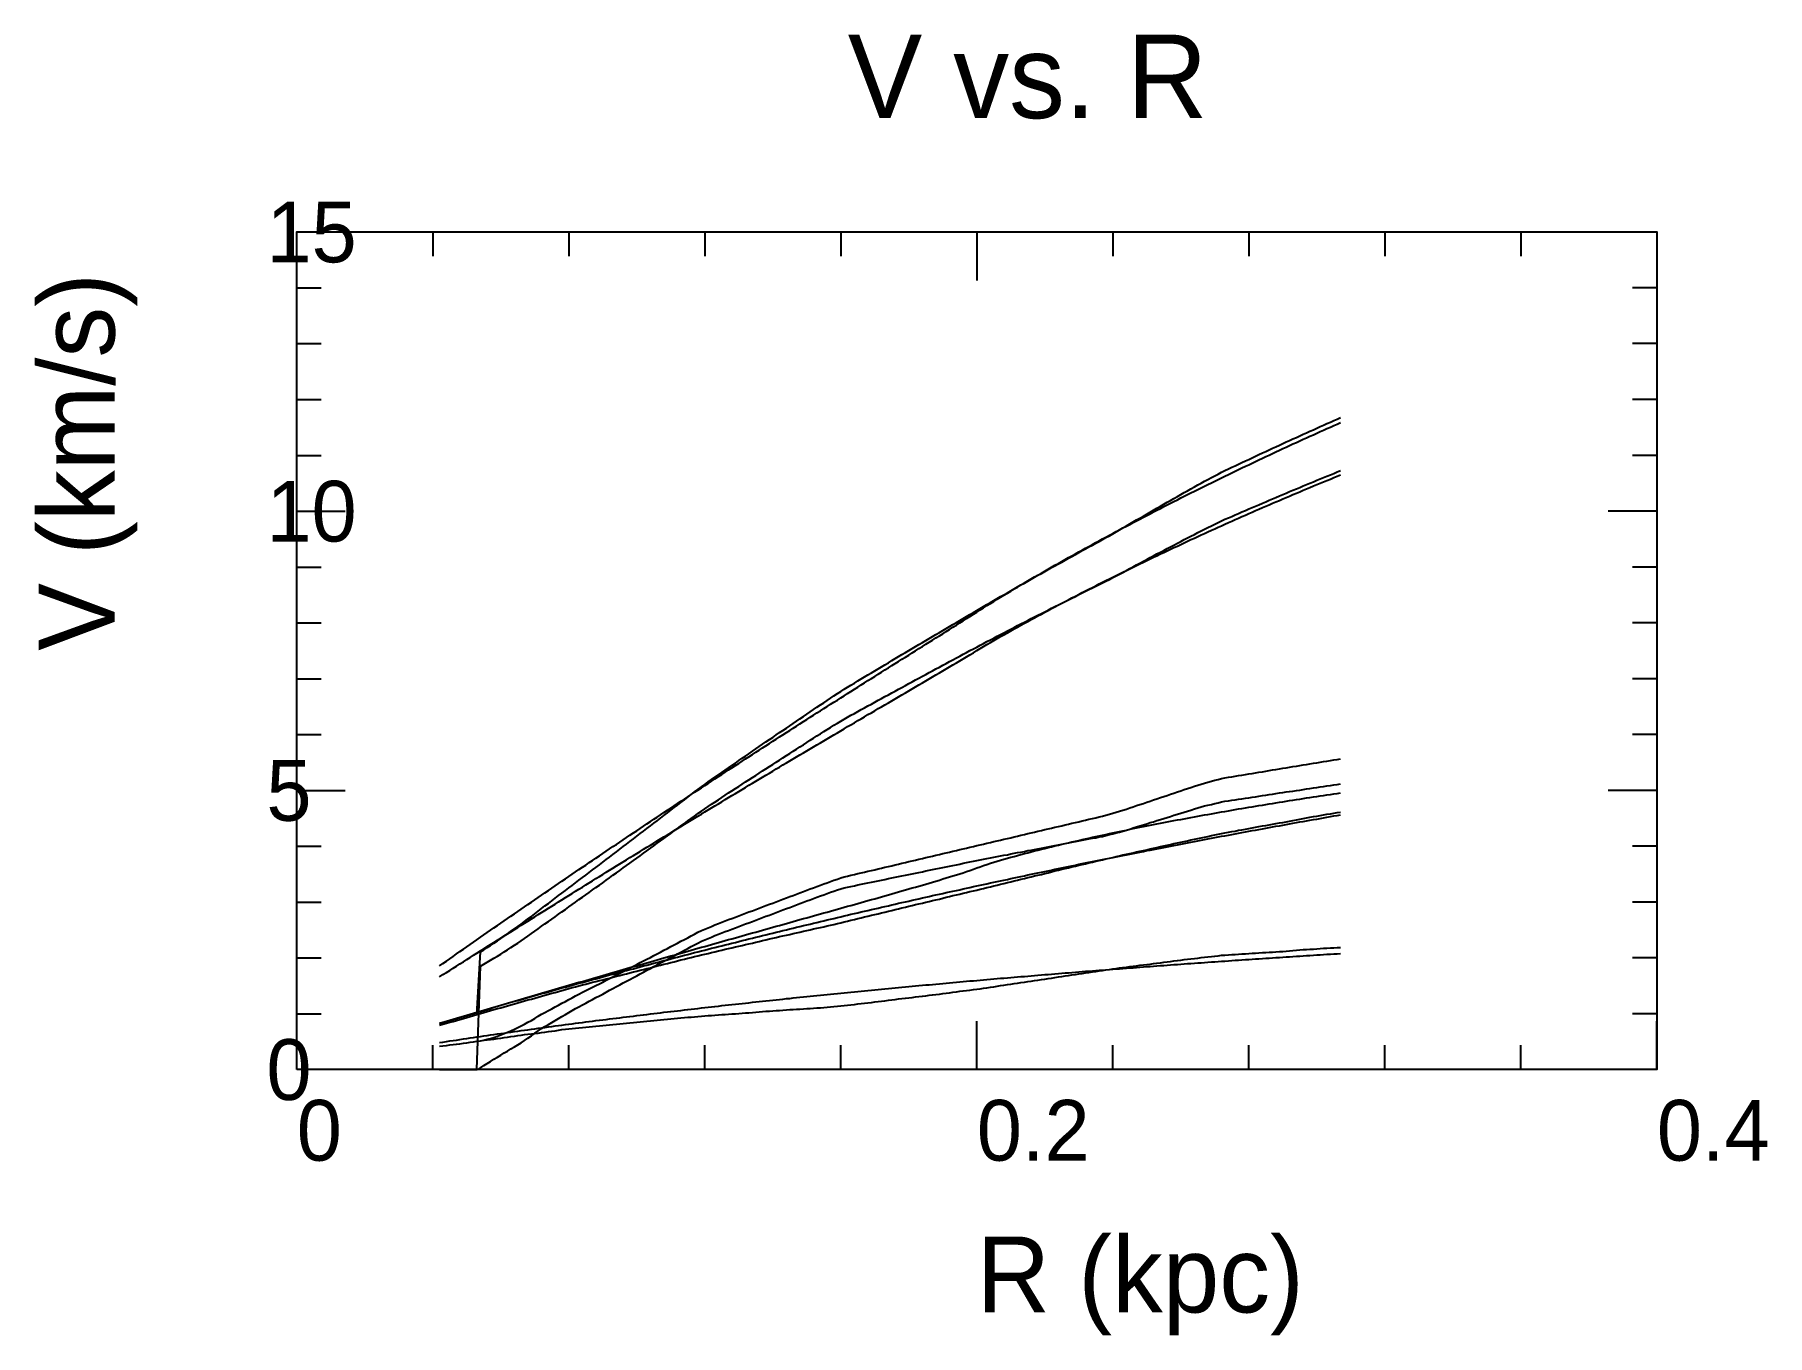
# Model space of a CAD drawing. Extents: x -35 to 194, y -35 to 136.
import ezdxf

# ---------------------------------------------------------------- set-up
doc = ezdxf.new("R2010")
doc.units = 0

msp = doc.modelspace()

# ---------------------------------------------------------------- texts
at = {"color": 0}
for s, height, p in [('V vs. R', 11, (72.6, 125.37)), ('15', 8, (-4, 106.37)), ('10', 8, (-4, 69.58)), ('5', 8, (-4, 32.79)), ('0', 8, (-4, -4)), ('0', 8, (0, -12)), ('0.2', 8, (89.6, -12)), ('0.4', 8, (179.2, -12)), ('R (kpc)', 10, (89.6, -32))]:
    msp.add_text(s, height=height, dxfattribs=at).set_placement(p)
msp.add_text('V (km/s)', height=10, rotation=90, dxfattribs=at).set_placement((-24, 55.19))

# ---------------------------------------------------------------- linework, layer by layer
at = {"color": 0}
for p, q in [((17.92, 110.37), (17.92, 107.17)), ((35.84, 110.37), (35.84, 107.17)), ((53.76, 110.37), (53.76, 107.17)), ((71.68, 110.37), (71.68, 107.17)), ((89.6, 110.37), (89.6, 103.97)), ((107.52, 110.37), (107.52, 107.17)), ((125.44, 110.37), (125.44, 107.17)), ((143.36, 110.37), (143.36, 107.17)), ((161.28, 110.37), (161.28, 107.17)), ((179.2, 110.37), (179.2, 103.97)), ((0, 103.01), (3.2, 103.01)), ((179.2, 103.01), (176, 103.01)), ((0, 95.66), (3.2, 95.66)), ((179.2, 95.66), (176, 95.66)), ((0, 88.3), (3.2, 88.3)), ((179.2, 88.3), (176, 88.3)), ((0, 80.94), (3.2, 80.94)), ((179.2, 80.94), (176, 80.94)), ((0, 73.58), (6.4, 73.58)), ((179.2, 73.58), (172.8, 73.58)), ((0, 66.22), (3.2, 66.22)), ((179.2, 66.22), (176, 66.22)), ((0, 58.87), (3.2, 58.87)), ((179.2, 58.87), (176, 58.87)), ((0, 51.51), (3.2, 51.51)), ((179.2, 51.51), (176, 51.51)), ((0, 44.15), (3.2, 44.15)), ((179.2, 44.15), (176, 44.15)), ((0, 36.79), (6.4, 36.79)), ((179.2, 36.79), (172.8, 36.79)), ((0, 29.43), (3.2, 29.43)), ((179.2, 29.43), (176, 29.43)), ((0, 22.07), (3.2, 22.07)), ((179.2, 22.07), (176, 22.07)), ((0, 14.72), (3.2, 14.72)), ((179.2, 14.72), (176, 14.72)), ((0, 7.36), (3.2, 7.36)), ((179.2, 7.36), (176, 7.36)), ((89.6, 0), (89.6, 6.4)), ((179.2, 0), (179.2, 6.4)), ((17.92, 0), (17.92, 3.2)), ((35.84, 0), (35.84, 3.2)), ((53.76, 0), (53.76, 3.2)), ((71.68, 0), (71.68, 3.2)), ((107.52, 0), (107.52, 3.2)), ((125.44, 0), (125.44, 3.2)), ((143.36, 0), (143.36, 3.2)), ((161.28, 0), (161.28, 3.2))]:
    msp.add_line(p, q, dxfattribs=at)
msp.add_lwpolyline([(0, 0), (0, 110.37), (179.2, 110.37), (179.2, 0)], close=True, dxfattribs=at)
at = {"color": 4}
for points in [[(18.82, 5.85), (19.26, 5.98), (19.71, 6.11), (20.16, 6.23), (20.61, 6.36), (21.06, 6.49), (21.5, 6.61), (21.95, 6.74), (22.4, 6.87), (22.85, 7), (23.3, 7.13), (23.74, 7.26), (24.19, 15.5), (24.64, 15.78), (25.09, 16.08), (25.54, 16.37), (25.98, 16.67), (26.43, 16.97), (26.88, 17.28), (27.33, 17.59), (27.78, 17.9), (28.22, 18.22), (28.67, 18.54), (29.12, 18.86), (29.57, 19.18), (30.02, 19.51), (30.46, 19.85), (30.91, 20.19), (31.36, 20.53), (31.81, 20.87), (32.26, 21.22), (32.7, 21.56), (33.15, 21.9), (33.6, 22.24), (34.05, 22.58), (34.5, 22.92), (34.94, 23.26), (35.39, 23.6), (35.84, 23.94), (36.29, 24.28), (36.74, 24.63), (37.18, 24.97), (37.63, 25.31), (38.08, 25.64), (38.53, 25.98), (38.98, 26.32), (39.42, 26.65), (39.87, 26.99), (40.32, 27.33), (40.77, 27.67), (41.22, 28.01), (41.66, 28.35), (42.11, 28.69), (42.56, 29.04), (43.01, 29.38), (43.46, 29.72), (43.9, 30.06), (44.35, 30.4), (44.8, 30.74), (45.25, 31.09), (45.7, 31.43), (46.14, 31.77), (46.59, 32.11), (47.04, 32.46), (47.49, 32.8), (47.94, 33.14), (48.38, 33.48), (48.83, 33.83), (49.28, 34.17), (49.73, 34.52), (50.18, 34.86), (50.62, 35.2), (51.07, 35.55), (51.52, 35.89), (51.97, 36.23), (52.42, 36.58), (52.86, 36.92), (53.31, 37.27), (53.76, 37.58), (54.21, 37.9), (54.66, 38.22), (55.1, 38.53), (55.55, 38.85), (56, 39.17), (56.45, 39.47), (56.9, 39.78), (57.34, 40.09), (57.79, 40.4), (58.24, 40.71), (58.69, 41.02), (59.14, 41.32), (59.58, 41.63), (60.03, 41.94), (60.48, 42.25), (60.93, 42.56), (61.38, 42.87), (61.82, 43.17), (62.27, 43.48), (62.72, 43.78), (63.17, 44.09), (63.62, 44.4), (64.06, 44.7), (64.51, 45.01), (64.96, 45.31), (65.41, 45.62), (65.86, 45.92), (66.3, 46.23), (66.75, 46.53), (67.2, 46.84), (67.65, 47.14), (68.1, 47.44), (68.54, 47.75), (68.99, 48.05), (69.44, 48.35), (69.89, 48.65), (70.34, 48.95), (70.78, 49.25), (71.23, 49.54), (71.68, 49.84), (72.13, 50.12), (72.58, 50.39), (73.02, 50.66), (73.47, 50.94), (73.92, 51.21), (74.37, 51.48), (74.82, 51.75), (75.26, 52.01), (75.71, 52.28), (76.16, 52.55), (76.61, 52.82), (77.06, 53.08), (77.5, 53.35), (77.95, 53.62), (78.4, 53.89), (78.85, 54.15), (79.3, 54.42), (79.74, 54.69), (80.19, 54.96), (80.64, 55.22), (81.09, 55.49), (81.54, 55.75), (81.98, 56.02), (82.43, 56.29), (82.88, 56.55), (83.33, 56.82), (83.78, 57.08), (84.22, 57.35), (84.67, 57.61), (85.12, 57.87), (85.57, 58.14), (86.02, 58.4), (86.46, 58.67), (86.91, 58.93), (87.36, 59.19), (87.81, 59.46), (88.26, 59.72), (88.7, 59.98), (89.15, 60.24), (89.6, 60.5), (90.05, 60.76), (90.5, 61.02), (90.94, 61.28), (91.39, 61.54), (91.84, 61.8), (92.29, 62.06), (92.74, 62.32), (93.18, 62.58), (93.63, 62.84), (94.08, 63.09), (94.53, 63.35), (94.98, 63.6), (95.42, 63.86), (95.87, 64.11), (96.32, 64.37), (96.77, 64.62), (97.22, 64.88), (97.66, 65.13), (98.11, 65.38), (98.56, 65.63), (99.01, 65.89), (99.46, 66.14), (99.9, 66.39), (100.35, 66.64), (100.8, 66.88), (101.25, 67.13), (101.7, 67.38), (102.14, 67.63), (102.59, 67.88), (103.04, 68.13), (103.49, 68.38), (103.94, 68.62), (104.38, 68.87), (104.83, 69.11), (105.28, 69.36), (105.73, 69.6), (106.18, 69.84), (106.62, 70.1), (107.07, 70.35), (107.52, 70.61), (107.97, 70.86), (108.42, 71.12), (108.86, 71.37), (109.31, 71.63), (109.76, 71.9), (110.21, 72.16), (110.66, 72.42), (111.1, 72.68), (111.55, 72.94), (112, 73.2), (112.45, 73.46), (112.9, 73.72), (113.34, 73.98), (113.79, 74.23), (114.24, 74.49), (114.69, 74.75), (115.14, 75.01), (115.58, 75.26), (116.03, 75.52), (116.48, 75.77), (116.93, 76.03), (117.38, 76.28), (117.82, 76.54), (118.27, 76.79), (118.72, 77.04), (119.17, 77.29), (119.62, 77.53), (120.06, 77.77), (120.51, 78.01), (120.96, 78.25), (121.41, 78.48), (121.86, 78.72), (122.3, 78.93), (122.75, 79.15), (123.2, 79.36), (123.65, 79.57), (124.1, 79.78), (124.54, 79.99), (124.99, 80.2), (125.44, 80.41), (125.89, 80.62), (126.34, 80.83), (126.78, 81.04), (127.23, 81.25), (127.68, 81.45), (128.13, 81.66), (128.58, 81.87), (129.02, 82.08), (129.47, 82.28), (129.92, 82.49), (130.37, 82.7), (130.82, 82.9), (131.26, 83.11), (131.71, 83.31), (132.16, 83.51), (132.61, 83.72), (133.06, 83.92), (133.5, 84.12), (133.95, 84.32), (134.4, 84.53), (134.85, 84.73), (135.3, 84.93), (135.74, 85.13), (136.19, 85.32), (136.64, 85.52), (137.09, 85.72), (137.54, 85.92)], [(18.82, 0), (19.26, 0), (19.71, 0), (20.16, 0), (20.61, 0), (21.06, 0), (21.5, 0), (21.95, 0), (22.4, 0), (22.85, 0), (23.3, 0), (23.74, 0), (24.19, 13.62), (24.64, 13.88), (25.09, 14.14), (25.54, 14.41), (25.98, 14.68), (26.43, 14.95), (26.88, 15.23), (27.33, 15.52), (27.78, 15.8), (28.22, 16.09), (28.67, 16.38), (29.12, 16.68), (29.57, 16.97), (30.02, 17.28), (30.46, 17.6), (30.91, 17.92), (31.36, 18.24), (31.81, 18.56), (32.26, 18.89), (32.7, 19.2), (33.15, 19.52), (33.6, 19.83), (34.05, 20.15), (34.5, 20.47), (34.94, 20.79), (35.39, 21.11), (35.84, 21.43), (36.29, 21.75), (36.74, 22.07), (37.18, 22.4), (37.63, 22.72), (38.08, 23.04), (38.53, 23.35), (38.98, 23.67), (39.42, 23.99), (39.87, 24.31), (40.32, 24.63), (40.77, 24.95), (41.22, 25.28), (41.66, 25.6), (42.11, 25.92), (42.56, 26.25), (43.01, 26.57), (43.46, 26.9), (43.9, 27.22), (44.35, 27.54), (44.8, 27.87), (45.25, 28.19), (45.7, 28.52), (46.14, 28.84), (46.59, 29.17), (47.04, 29.49), (47.49, 29.82), (47.94, 30.14), (48.38, 30.47), (48.83, 30.8), (49.28, 31.12), (49.73, 31.45), (50.18, 31.78), (50.62, 32.1), (51.07, 32.43), (51.52, 32.76), (51.97, 33.08), (52.42, 33.41), (52.86, 33.74), (53.31, 34.07), (53.76, 34.37), (54.21, 34.67), (54.66, 34.96), (55.1, 35.26), (55.55, 35.56), (56, 35.86), (56.45, 36.15), (56.9, 36.45), (57.34, 36.74), (57.79, 37.03), (58.24, 37.32), (58.69, 37.61), (59.14, 37.9), (59.58, 38.19), (60.03, 38.48), (60.48, 38.77), (60.93, 39.06), (61.38, 39.35), (61.82, 39.64), (62.27, 39.93), (62.72, 40.22), (63.17, 40.51), (63.62, 40.79), (64.06, 41.08), (64.51, 41.37), (64.96, 41.66), (65.41, 41.95), (65.86, 42.24), (66.3, 42.53), (66.75, 42.81), (67.2, 43.1), (67.65, 43.39), (68.1, 43.68), (68.54, 43.97), (68.99, 44.25), (69.44, 44.54), (69.89, 44.81), (70.34, 45.09), (70.78, 45.37), (71.23, 45.65), (71.68, 45.93), (72.13, 46.19), (72.58, 46.44), (73.02, 46.69), (73.47, 46.93), (73.92, 47.18), (74.37, 47.43), (74.82, 47.68), (75.26, 47.92), (75.71, 48.17), (76.16, 48.41), (76.61, 48.66), (77.06, 48.9), (77.5, 49.15), (77.95, 49.39), (78.4, 49.63), (78.85, 49.88), (79.3, 50.12), (79.74, 50.37), (80.19, 50.61), (80.64, 50.86), (81.09, 51.1), (81.54, 51.34), (81.98, 51.59), (82.43, 51.83), (82.88, 52.07), (83.33, 52.31), (83.78, 52.56), (84.22, 52.8), (84.67, 53.04), (85.12, 53.28), (85.57, 53.52), (86.02, 53.76), (86.46, 54.01), (86.91, 54.25), (87.36, 54.49), (87.81, 54.73), (88.26, 54.97), (88.7, 55.21), (89.15, 55.44), (89.6, 55.68), (90.05, 55.92), (90.5, 56.16), (90.94, 56.4), (91.39, 56.63), (91.84, 56.86), (92.29, 57.1), (92.74, 57.33), (93.18, 57.57), (93.63, 57.8), (94.08, 58.03), (94.53, 58.26), (94.98, 58.5), (95.42, 58.73), (95.87, 58.96), (96.32, 59.19), (96.77, 59.42), (97.22, 59.65), (97.66, 59.88), (98.11, 60.11), (98.56, 60.33), (99.01, 60.56), (99.46, 60.79), (99.9, 61.01), (100.35, 61.23), (100.8, 61.46), (101.25, 61.69), (101.7, 61.91), (102.14, 62.14), (102.59, 62.36), (103.04, 62.59), (103.49, 62.81), (103.94, 63.03), (104.38, 63.25), (104.83, 63.47), (105.28, 63.69), (105.73, 63.91), (106.18, 64.13), (106.62, 64.37), (107.07, 64.6), (107.52, 64.83), (107.97, 65.06), (108.42, 65.29), (108.86, 65.52), (109.31, 65.77), (109.76, 66.01), (110.21, 66.26), (110.66, 66.5), (111.1, 66.74), (111.55, 66.98), (112, 67.22), (112.45, 67.46), (112.9, 67.7), (113.34, 67.94), (113.79, 68.17), (114.24, 68.41), (114.69, 68.65), (115.14, 68.89), (115.58, 69.12), (116.03, 69.36), (116.48, 69.59), (116.93, 69.83), (117.38, 70.07), (117.82, 70.3), (118.27, 70.53), (118.72, 70.77), (119.17, 71), (119.62, 71.22), (120.06, 71.44), (120.51, 71.66), (120.96, 71.88), (121.41, 72.09), (121.86, 72.31), (122.3, 72.51), (122.75, 72.7), (123.2, 72.9), (123.65, 73.09), (124.1, 73.29), (124.54, 73.48), (124.99, 73.68), (125.44, 73.87), (125.89, 74.06), (126.34, 74.25), (126.78, 74.44), (127.23, 74.64), (127.68, 74.83), (128.13, 75.02), (128.58, 75.21), (129.02, 75.4), (129.47, 75.59), (129.92, 75.78), (130.37, 75.97), (130.82, 76.16), (131.26, 76.35), (131.71, 76.53), (132.16, 76.72), (132.61, 76.9), (133.06, 77.09), (133.5, 77.27), (133.95, 77.46), (134.4, 77.65), (134.85, 77.83), (135.3, 78.01), (135.74, 78.2), (136.19, 78.38), (136.64, 78.56), (137.09, 78.75), (137.54, 78.93)], [(18.82, 5.85), (19.26, 5.98), (19.71, 6.11), (20.16, 6.23), (20.61, 6.36), (21.06, 6.49), (21.5, 6.61), (21.95, 6.74), (22.4, 6.87), (22.85, 7), (23.3, 7.13), (23.74, 7.26), (24.19, 7.39), (24.64, 7.52), (25.09, 7.65), (25.54, 7.78), (25.98, 7.9), (26.43, 8.03), (26.88, 8.15), (27.33, 8.28), (27.78, 8.41), (28.22, 8.55), (28.67, 8.68), (29.12, 8.81), (29.57, 8.94), (30.02, 9.06), (30.46, 9.18), (30.91, 9.3), (31.36, 9.43), (31.81, 9.55), (32.26, 9.67), (32.7, 9.8), (33.15, 9.93), (33.6, 10.06), (34.05, 10.18), (34.5, 10.31), (34.94, 10.44), (35.39, 10.56), (35.84, 10.68), (36.29, 10.8), (36.74, 10.92), (37.18, 11.04), (37.63, 11.15), (38.08, 11.27), (38.53, 11.38), (38.98, 11.5), (39.42, 11.61), (39.87, 11.73), (40.32, 11.84), (40.77, 11.96), (41.22, 12.07), (41.66, 12.18), (42.11, 12.3), (42.56, 12.41), (43.01, 12.53), (43.46, 12.64), (43.9, 12.76), (44.35, 12.87), (44.8, 12.98), (45.25, 13.1), (45.7, 13.21), (46.14, 13.32), (46.59, 13.43), (47.04, 13.55), (47.49, 13.66), (47.94, 13.77), (48.38, 13.88), (48.83, 14), (49.28, 14.11), (49.73, 14.22), (50.18, 14.33), (50.62, 14.45), (51.07, 14.56), (51.52, 14.67), (51.97, 14.78), (52.42, 14.89), (52.86, 15), (53.31, 15.11), (53.76, 15.21), (54.21, 15.32), (54.66, 15.43), (55.1, 15.53), (55.55, 15.64), (56, 15.74), (56.45, 15.85), (56.9, 15.95), (57.34, 16.05), (57.79, 16.16), (58.24, 16.26), (58.69, 16.37), (59.14, 16.47), (59.58, 16.58), (60.03, 16.68), (60.48, 16.79), (60.93, 16.89), (61.38, 17), (61.82, 17.1), (62.27, 17.21), (62.72, 17.31), (63.17, 17.41), (63.62, 17.52), (64.06, 17.62), (64.51, 17.72), (64.96, 17.82), (65.41, 17.92), (65.86, 18.02), (66.3, 18.12), (66.75, 18.22), (67.2, 18.32), (67.65, 18.42), (68.1, 18.53), (68.54, 18.63), (68.99, 18.73), (69.44, 18.83), (69.89, 18.93), (70.34, 19.04), (70.78, 19.14), (71.23, 19.25), (71.68, 19.35), (72.13, 19.46), (72.58, 19.57), (73.02, 19.68), (73.47, 19.79), (73.92, 19.9), (74.37, 20), (74.82, 20.11), (75.26, 20.22), (75.71, 20.33), (76.16, 20.44), (76.61, 20.54), (77.06, 20.65), (77.5, 20.76), (77.95, 20.87), (78.4, 20.98), (78.85, 21.09), (79.3, 21.2), (79.74, 21.31), (80.19, 21.42), (80.64, 21.52), (81.09, 21.63), (81.54, 21.74), (81.98, 21.84), (82.43, 21.95), (82.88, 22.06), (83.33, 22.16), (83.78, 22.27), (84.22, 22.38), (84.67, 22.48), (85.12, 22.59), (85.57, 22.7), (86.02, 22.81), (86.46, 22.92), (86.91, 23.02), (87.36, 23.13), (87.81, 23.24), (88.26, 23.35), (88.7, 23.45), (89.15, 23.55), (89.6, 23.66), (90.05, 23.76), (90.5, 23.87), (90.94, 23.98), (91.39, 24.1), (91.84, 24.21), (92.29, 24.32), (92.74, 24.43), (93.18, 24.54), (93.63, 24.65), (94.08, 24.76), (94.53, 24.87), (94.98, 24.98), (95.42, 25.08), (95.87, 25.19), (96.32, 25.3), (96.77, 25.41), (97.22, 25.52), (97.66, 25.62), (98.11, 25.73), (98.56, 25.84), (99.01, 25.95), (99.46, 26.06), (99.9, 26.17), (100.35, 26.28), (100.8, 26.39), (101.25, 26.49), (101.7, 26.6), (102.14, 26.71), (102.59, 26.81), (103.04, 26.92), (103.49, 27.02), (103.94, 27.13), (104.38, 27.24), (104.83, 27.34), (105.28, 27.45), (105.73, 27.55), (106.18, 27.66), (106.62, 27.76), (107.07, 27.87), (107.52, 27.97), (107.97, 28.08), (108.42, 28.18), (108.86, 28.28), (109.31, 28.38), (109.76, 28.48), (110.21, 28.58), (110.66, 28.68), (111.1, 28.78), (111.55, 28.88), (112, 28.98), (112.45, 29.08), (112.9, 29.18), (113.34, 29.28), (113.79, 29.38), (114.24, 29.48), (114.69, 29.58), (115.14, 29.68), (115.58, 29.78), (116.03, 29.87), (116.48, 29.97), (116.93, 30.07), (117.38, 30.16), (117.82, 30.26), (118.27, 30.35), (118.72, 30.45), (119.17, 30.54), (119.62, 30.64), (120.06, 30.73), (120.51, 30.83), (120.96, 30.92), (121.41, 31.02), (121.86, 31.11), (122.3, 31.19), (122.75, 31.28), (123.2, 31.36), (123.65, 31.44), (124.1, 31.53), (124.54, 31.61), (124.99, 31.69), (125.44, 31.77), (125.89, 31.85), (126.34, 31.94), (126.78, 32.02), (127.23, 32.1), (127.68, 32.18), (128.13, 32.26), (128.58, 32.34), (129.02, 32.42), (129.47, 32.5), (129.92, 32.58), (130.37, 32.66), (130.82, 32.75), (131.26, 32.83), (131.71, 32.92), (132.16, 33), (132.61, 33.09), (133.06, 33.17), (133.5, 33.25), (133.95, 33.33), (134.4, 33.4), (134.85, 33.48), (135.3, 33.56), (135.74, 33.64), (136.19, 33.72), (136.64, 33.79), (137.09, 33.87), (137.54, 33.94)]]:
    msp.add_lwpolyline(points, dxfattribs=at)
at = {"color": 3}
for points in [[(18.82, 13.67), (19.26, 13.98), (19.71, 14.3), (20.16, 14.61), (20.61, 14.92), (21.06, 15.24), (21.5, 15.55), (21.95, 15.86), (22.4, 16.18), (22.85, 16.49), (23.3, 16.8), (23.74, 17.11), (24.19, 17.43), (24.64, 17.74), (25.09, 18.05), (25.54, 18.36), (25.98, 18.67), (26.43, 18.98), (26.88, 19.29), (27.33, 19.6), (27.78, 19.91), (28.22, 20.22), (28.67, 20.53), (29.12, 20.84), (29.57, 21.15), (30.02, 21.46), (30.46, 21.76), (30.91, 22.07), (31.36, 22.38), (31.81, 22.69), (32.26, 22.99), (32.7, 23.3), (33.15, 23.61), (33.6, 23.91), (34.05, 24.22), (34.5, 24.53), (34.94, 24.83), (35.39, 25.14), (35.84, 25.44), (36.29, 25.75), (36.74, 26.05), (37.18, 26.35), (37.63, 26.66), (38.08, 26.96), (38.53, 27.27), (38.98, 27.57), (39.42, 27.87), (39.87, 28.17), (40.32, 28.48), (40.77, 28.78), (41.22, 29.08), (41.66, 29.38), (42.11, 29.68), (42.56, 29.98), (43.01, 30.28), (43.46, 30.58), (43.9, 30.88), (44.35, 31.18), (44.8, 31.48), (45.25, 31.78), (45.7, 32.08), (46.14, 32.38), (46.59, 32.68), (47.04, 32.98), (47.49, 33.28), (47.94, 33.58), (48.38, 33.87), (48.83, 34.17), (49.28, 34.47), (49.73, 34.76), (50.18, 35.06), (50.62, 35.36), (51.07, 35.65), (51.52, 35.95), (51.97, 36.24), (52.42, 36.54), (52.86, 36.83), (53.31, 37.13), (53.76, 37.42), (54.21, 37.72), (54.66, 38.01), (55.1, 38.3), (55.55, 38.6), (56, 38.89), (56.45, 39.18), (56.9, 39.48), (57.34, 39.77), (57.79, 40.06), (58.24, 40.35), (58.69, 40.64), (59.14, 40.94), (59.58, 41.23), (60.03, 41.52), (60.48, 41.81), (60.93, 42.1), (61.38, 42.39), (61.82, 42.68), (62.27, 42.97), (62.72, 43.26), (63.17, 43.55), (63.62, 43.83), (64.06, 44.12), (64.51, 44.41), (64.96, 44.7), (65.41, 44.99), (65.86, 45.27), (66.3, 45.56), (66.75, 45.85), (67.2, 46.13), (67.65, 46.42), (68.1, 46.71), (68.54, 46.99), (68.99, 47.28), (69.44, 47.56), (69.89, 47.85), (70.34, 48.14), (70.78, 48.42), (71.23, 48.7), (71.68, 48.99), (72.13, 49.27), (72.58, 49.56), (73.02, 49.84), (73.47, 50.12), (73.92, 50.41), (74.37, 50.69), (74.82, 50.97), (75.26, 51.26), (75.71, 51.54), (76.16, 51.82), (76.61, 52.1), (77.06, 52.38), (77.5, 52.67), (77.95, 52.95), (78.4, 53.23), (78.85, 53.51), (79.3, 53.79), (79.74, 54.07), (80.19, 54.35), (80.64, 54.63), (81.09, 54.91), (81.54, 55.2), (81.98, 55.48), (82.43, 55.76), (82.88, 56.04), (83.33, 56.32), (83.78, 56.6), (84.22, 56.88), (84.67, 57.16), (85.12, 57.44), (85.57, 57.72), (86.02, 58), (86.46, 58.28), (86.91, 58.57), (87.36, 58.85), (87.81, 59.13), (88.26, 59.42), (88.7, 59.7), (89.15, 59.99), (89.6, 60.28), (90.05, 60.57), (90.5, 60.86), (90.94, 61.14), (91.39, 61.42), (91.84, 61.7), (92.29, 61.97), (92.74, 62.25), (93.18, 62.52), (93.63, 62.79), (94.08, 63.06), (94.53, 63.33), (94.98, 63.59), (95.42, 63.86), (95.87, 64.12), (96.32, 64.39), (96.77, 64.65), (97.22, 64.91), (97.66, 65.17), (98.11, 65.43), (98.56, 65.68), (99.01, 65.94), (99.46, 66.2), (99.9, 66.45), (100.35, 66.71), (100.8, 66.96), (101.25, 67.21), (101.7, 67.46), (102.14, 67.71), (102.59, 67.96), (103.04, 68.21), (103.49, 68.46), (103.94, 68.71), (104.38, 68.95), (104.83, 69.2), (105.28, 69.44), (105.73, 69.68), (106.18, 69.93), (106.62, 70.17), (107.07, 70.41), (107.52, 70.65), (107.97, 70.89), (108.42, 71.13), (108.86, 71.37), (109.31, 71.61), (109.76, 71.84), (110.21, 72.08), (110.66, 72.32), (111.1, 72.55), (111.55, 72.79), (112, 73.02), (112.45, 73.25), (112.9, 73.48), (113.34, 73.71), (113.79, 73.95), (114.24, 74.18), (114.69, 74.4), (115.14, 74.63), (115.58, 74.86), (116.03, 75.09), (116.48, 75.32), (116.93, 75.54), (117.38, 75.77), (117.82, 75.99), (118.27, 76.21), (118.72, 76.44), (119.17, 76.66), (119.62, 76.88), (120.06, 77.1), (120.51, 77.32), (120.96, 77.54), (121.41, 77.76), (121.86, 77.98), (122.3, 78.2), (122.75, 78.42), (123.2, 78.64), (123.65, 78.85), (124.1, 79.07), (124.54, 79.28), (124.99, 79.5), (125.44, 79.71), (125.89, 79.92), (126.34, 80.14), (126.78, 80.35), (127.23, 80.56), (127.68, 80.77), (128.13, 80.98), (128.58, 81.19), (129.02, 81.4), (129.47, 81.61), (129.92, 81.82), (130.37, 82.02), (130.82, 82.23), (131.26, 82.44), (131.71, 82.64), (132.16, 82.85), (132.61, 83.05), (133.06, 83.25), (133.5, 83.46), (133.95, 83.66), (134.4, 83.86), (134.85, 84.06), (135.3, 84.26), (135.74, 84.46), (136.19, 84.66), (136.64, 84.86), (137.09, 85.06), (137.54, 85.26)], [(18.82, 12.22), (19.26, 12.51), (19.71, 12.79), (20.16, 13.07), (20.61, 13.36), (21.06, 13.64), (21.5, 13.93), (21.95, 14.21), (22.4, 14.5), (22.85, 14.78), (23.3, 15.06), (23.74, 15.35), (24.19, 15.63), (24.64, 15.91), (25.09, 16.2), (25.54, 16.48), (25.98, 16.76), (26.43, 17.04), (26.88, 17.33), (27.33, 17.61), (27.78, 17.89), (28.22, 18.17), (28.67, 18.45), (29.12, 18.74), (29.57, 19.02), (30.02, 19.3), (30.46, 19.58), (30.91, 19.86), (31.36, 20.14), (31.81, 20.42), (32.26, 20.7), (32.7, 20.98), (33.15, 21.26), (33.6, 21.54), (34.05, 21.82), (34.5, 22.1), (34.94, 22.38), (35.39, 22.66), (35.84, 22.94), (36.29, 23.22), (36.74, 23.5), (37.18, 23.77), (37.63, 24.05), (38.08, 24.33), (38.53, 24.61), (38.98, 24.89), (39.42, 25.16), (39.87, 25.44), (40.32, 25.72), (40.77, 26), (41.22, 26.27), (41.66, 26.55), (42.11, 26.83), (42.56, 27.1), (43.01, 27.38), (43.46, 27.65), (43.9, 27.93), (44.35, 28.2), (44.8, 28.48), (45.25, 28.76), (45.7, 29.03), (46.14, 29.31), (46.59, 29.58), (47.04, 29.85), (47.49, 30.13), (47.94, 30.4), (48.38, 30.68), (48.83, 30.95), (49.28, 31.22), (49.73, 31.5), (50.18, 31.77), (50.62, 32.04), (51.07, 32.32), (51.52, 32.59), (51.97, 32.86), (52.42, 33.13), (52.86, 33.4), (53.31, 33.68), (53.76, 33.95), (54.21, 34.22), (54.66, 34.49), (55.1, 34.76), (55.55, 35.03), (56, 35.3), (56.45, 35.57), (56.9, 35.84), (57.34, 36.11), (57.79, 36.38), (58.24, 36.65), (58.69, 36.92), (59.14, 37.19), (59.58, 37.46), (60.03, 37.73), (60.48, 38), (60.93, 38.27), (61.38, 38.54), (61.82, 38.8), (62.27, 39.07), (62.72, 39.34), (63.17, 39.61), (63.62, 39.87), (64.06, 40.14), (64.51, 40.41), (64.96, 40.68), (65.41, 40.94), (65.86, 41.21), (66.3, 41.48), (66.75, 41.74), (67.2, 42.01), (67.65, 42.27), (68.1, 42.54), (68.54, 42.8), (68.99, 43.07), (69.44, 43.33), (69.89, 43.6), (70.34, 43.86), (70.78, 44.13), (71.23, 44.39), (71.68, 44.66), (72.13, 44.92), (72.58, 45.19), (73.02, 45.45), (73.47, 45.71), (73.92, 45.98), (74.37, 46.24), (74.82, 46.5), (75.26, 46.77), (75.71, 47.03), (76.16, 47.29), (76.61, 47.56), (77.06, 47.82), (77.5, 48.08), (77.95, 48.34), (78.4, 48.6), (78.85, 48.87), (79.3, 49.13), (79.74, 49.39), (80.19, 49.65), (80.64, 49.92), (81.09, 50.18), (81.54, 50.44), (81.98, 50.7), (82.43, 50.96), (82.88, 51.23), (83.33, 51.49), (83.78, 51.75), (84.22, 52.01), (84.67, 52.28), (85.12, 52.54), (85.57, 52.8), (86.02, 53.07), (86.46, 53.33), (86.91, 53.59), (87.36, 53.86), (87.81, 54.13), (88.26, 54.39), (88.7, 54.66), (89.15, 54.93), (89.6, 55.21), (90.05, 55.48), (90.5, 55.75), (90.94, 56.02), (91.39, 56.28), (91.84, 56.54), (92.29, 56.8), (92.74, 57.06), (93.18, 57.31), (93.63, 57.57), (94.08, 57.82), (94.53, 58.07), (94.98, 58.32), (95.42, 58.57), (95.87, 58.81), (96.32, 59.06), (96.77, 59.3), (97.22, 59.55), (97.66, 59.79), (98.11, 60.03), (98.56, 60.27), (99.01, 60.51), (99.46, 60.75), (99.9, 60.98), (100.35, 61.22), (100.8, 61.46), (101.25, 61.69), (101.7, 61.92), (102.14, 62.16), (102.59, 62.39), (103.04, 62.62), (103.49, 62.85), (103.94, 63.08), (104.38, 63.31), (104.83, 63.54), (105.28, 63.76), (105.73, 63.99), (106.18, 64.21), (106.62, 64.44), (107.07, 64.66), (107.52, 64.89), (107.97, 65.11), (108.42, 65.33), (108.86, 65.55), (109.31, 65.77), (109.76, 65.99), (110.21, 66.21), (110.66, 66.43), (111.1, 66.65), (111.55, 66.86), (112, 67.08), (112.45, 67.3), (112.9, 67.51), (113.34, 67.72), (113.79, 67.94), (114.24, 68.15), (114.69, 68.36), (115.14, 68.57), (115.58, 68.78), (116.03, 68.99), (116.48, 69.2), (116.93, 69.41), (117.38, 69.62), (117.82, 69.83), (118.27, 70.04), (118.72, 70.24), (119.17, 70.45), (119.62, 70.65), (120.06, 70.86), (120.51, 71.06), (120.96, 71.26), (121.41, 71.47), (121.86, 71.67), (122.3, 71.87), (122.75, 72.07), (123.2, 72.27), (123.65, 72.47), (124.1, 72.67), (124.54, 72.87), (124.99, 73.07), (125.44, 73.26), (125.89, 73.46), (126.34, 73.66), (126.78, 73.85), (127.23, 74.05), (127.68, 74.24), (128.13, 74.43), (128.58, 74.63), (129.02, 74.82), (129.47, 75.01), (129.92, 75.2), (130.37, 75.39), (130.82, 75.58), (131.26, 75.77), (131.71, 75.96), (132.16, 76.15), (132.61, 76.34), (133.06, 76.53), (133.5, 76.71), (133.95, 76.9), (134.4, 77.09), (134.85, 77.27), (135.3, 77.46), (135.74, 77.64), (136.19, 77.82), (136.64, 78.01), (137.09, 78.19), (137.54, 78.37)], [(18.82, 6.12), (19.26, 6.25), (19.71, 6.38), (20.16, 6.52), (20.61, 6.65), (21.06, 6.78), (21.5, 6.92), (21.95, 7.05), (22.4, 7.18), (22.85, 7.31), (23.3, 7.44), (23.74, 7.57), (24.19, 7.7), (24.64, 7.83), (25.09, 7.97), (25.54, 8.09), (25.98, 8.22), (26.43, 8.35), (26.88, 8.48), (27.33, 8.61), (27.78, 8.74), (28.22, 8.87), (28.67, 9), (29.12, 9.12), (29.57, 9.25), (30.02, 9.38), (30.46, 9.5), (30.91, 9.63), (31.36, 9.76), (31.81, 9.88), (32.26, 10.01), (32.7, 10.13), (33.15, 10.26), (33.6, 10.38), (34.05, 10.51), (34.5, 10.63), (34.94, 10.76), (35.39, 10.88), (35.84, 11), (36.29, 11.13), (36.74, 11.25), (37.18, 11.37), (37.63, 11.49), (38.08, 11.62), (38.53, 11.74), (38.98, 11.86), (39.42, 11.98), (39.87, 12.1), (40.32, 12.22), (40.77, 12.35), (41.22, 12.47), (41.66, 12.59), (42.11, 12.71), (42.56, 12.83), (43.01, 12.95), (43.46, 13.07), (43.9, 13.19), (44.35, 13.3), (44.8, 13.42), (45.25, 13.54), (45.7, 13.66), (46.14, 13.78), (46.59, 13.9), (47.04, 14.01), (47.49, 14.13), (47.94, 14.25), (48.38, 14.36), (48.83, 14.48), (49.28, 14.6), (49.73, 14.71), (50.18, 14.83), (50.62, 14.94), (51.07, 15.06), (51.52, 15.18), (51.97, 15.29), (52.42, 15.41), (52.86, 15.52), (53.31, 15.63), (53.76, 15.75), (54.21, 15.86), (54.66, 15.98), (55.1, 16.09), (55.55, 16.2), (56, 16.32), (56.45, 16.43), (56.9, 16.54), (57.34, 16.65), (57.79, 16.77), (58.24, 16.88), (58.69, 16.99), (59.14, 17.1), (59.58, 17.21), (60.03, 17.32), (60.48, 17.44), (60.93, 17.55), (61.38, 17.66), (61.82, 17.77), (62.27, 17.88), (62.72, 17.99), (63.17, 18.1), (63.62, 18.21), (64.06, 18.31), (64.51, 18.42), (64.96, 18.53), (65.41, 18.64), (65.86, 18.75), (66.3, 18.86), (66.75, 18.97), (67.2, 19.07), (67.65, 19.18), (68.1, 19.29), (68.54, 19.4), (68.99, 19.5), (69.44, 19.61), (69.89, 19.72), (70.34, 19.82), (70.78, 19.93), (71.23, 20.03), (71.68, 20.14), (72.13, 20.25), (72.58, 20.35), (73.02, 20.46), (73.47, 20.56), (73.92, 20.67), (74.37, 20.77), (74.82, 20.87), (75.26, 20.98), (75.71, 21.08), (76.16, 21.19), (76.61, 21.29), (77.06, 21.39), (77.5, 21.5), (77.95, 21.6), (78.4, 21.7), (78.85, 21.8), (79.3, 21.91), (79.74, 22.01), (80.19, 22.11), (80.64, 22.21), (81.09, 22.31), (81.54, 22.41), (81.98, 22.51), (82.43, 22.62), (82.88, 22.72), (83.33, 22.82), (83.78, 22.92), (84.22, 23.02), (84.67, 23.12), (85.12, 23.22), (85.57, 23.32), (86.02, 23.42), (86.46, 23.51), (86.91, 23.61), (87.36, 23.71), (87.81, 23.81), (88.26, 23.91), (88.7, 24.01), (89.15, 24.11), (89.6, 24.2), (90.05, 24.3), (90.5, 24.4), (90.94, 24.49), (91.39, 24.59), (91.84, 24.69), (92.29, 24.79), (92.74, 24.88), (93.18, 24.98), (93.63, 25.07), (94.08, 25.17), (94.53, 25.26), (94.98, 25.36), (95.42, 25.46), (95.87, 25.55), (96.32, 25.65), (96.77, 25.74), (97.22, 25.83), (97.66, 25.93), (98.11, 26.02), (98.56, 26.12), (99.01, 26.21), (99.46, 26.3), (99.9, 26.4), (100.35, 26.49), (100.8, 26.58), (101.25, 26.68), (101.7, 26.77), (102.14, 26.86), (102.59, 26.95), (103.04, 27.05), (103.49, 27.14), (103.94, 27.23), (104.38, 27.32), (104.83, 27.41), (105.28, 27.5), (105.73, 27.59), (106.18, 27.68), (106.62, 27.77), (107.07, 27.86), (107.52, 27.95), (107.97, 28.04), (108.42, 28.13), (108.86, 28.22), (109.31, 28.31), (109.76, 28.4), (110.21, 28.49), (110.66, 28.58), (111.1, 28.67), (111.55, 28.76), (112, 28.85), (112.45, 28.93), (112.9, 29.02), (113.34, 29.11), (113.79, 29.2), (114.24, 29.28), (114.69, 29.37), (115.14, 29.46), (115.58, 29.54), (116.03, 29.63), (116.48, 29.72), (116.93, 29.8), (117.38, 29.89), (117.82, 29.98), (118.27, 30.06), (118.72, 30.15), (119.17, 30.23), (119.62, 30.32), (120.06, 30.4), (120.51, 30.49), (120.96, 30.57), (121.41, 30.66), (121.86, 30.74), (122.3, 30.82), (122.75, 30.91), (123.2, 30.99), (123.65, 31.07), (124.1, 31.16), (124.54, 31.24), (124.99, 31.32), (125.44, 31.41), (125.89, 31.49), (126.34, 31.57), (126.78, 31.65), (127.23, 31.74), (127.68, 31.82), (128.13, 31.9), (128.58, 31.98), (129.02, 32.06), (129.47, 32.14), (129.92, 32.22), (130.37, 32.3), (130.82, 32.39), (131.26, 32.47), (131.71, 32.55), (132.16, 32.63), (132.61, 32.71), (133.06, 32.79), (133.5, 32.86), (133.95, 32.94), (134.4, 33.02), (134.85, 33.1), (135.3, 33.18), (135.74, 33.26), (136.19, 33.34), (136.64, 33.42), (137.09, 33.49), (137.54, 33.57)]]:
    msp.add_lwpolyline(points, dxfattribs=at)
at = {"color": 1}
msp.add_lwpolyline([(18.82, 3.08), (19.26, 3.13), (19.71, 3.19), (20.16, 3.25), (20.61, 3.3), (21.06, 3.36), (21.5, 3.41), (21.95, 3.47), (22.4, 3.54), (22.85, 3.6), (23.3, 3.67), (23.74, 3.73), (24.19, 3.81), (24.64, 3.89), (25.09, 4), (25.54, 4.12), (25.98, 4.25), (26.43, 4.4), (26.88, 4.57), (27.33, 4.75), (27.78, 4.93), (28.22, 5.13), (28.67, 5.33), (29.12, 5.54), (29.57, 5.75), (30.02, 5.99), (30.46, 6.24), (30.91, 6.49), (31.36, 6.75), (31.81, 7.02), (32.26, 7.29), (32.7, 7.52), (33.15, 7.77), (33.6, 8.01), (34.05, 8.26), (34.5, 8.51), (34.94, 8.76), (35.39, 8.99), (35.84, 9.23), (36.29, 9.47), (36.74, 9.71), (37.18, 9.95), (37.63, 10.19), (38.08, 10.41), (38.53, 10.63), (38.98, 10.86), (39.42, 11.08), (39.87, 11.31), (40.32, 11.53), (40.77, 11.77), (41.22, 12), (41.66, 12.23), (42.11, 12.47), (42.56, 12.7), (43.01, 12.93), (43.46, 13.16), (43.9, 13.4), (44.35, 13.63), (44.8, 13.86), (45.25, 14.1), (45.7, 14.33), (46.14, 14.56), (46.59, 14.79), (47.04, 15.03), (47.49, 15.26), (47.94, 15.49), (48.38, 15.73), (48.83, 15.97), (49.28, 16.2), (49.73, 16.44), (50.18, 16.67), (50.62, 16.91), (51.07, 17.15), (51.52, 17.38), (51.97, 17.62), (52.42, 17.85), (52.86, 18.09), (53.31, 18.33), (53.76, 18.51), (54.21, 18.69), (54.66, 18.87), (55.1, 19.06), (55.55, 19.24), (56, 19.42), (56.45, 19.59), (56.9, 19.76), (57.34, 19.92), (57.79, 20.09), (58.24, 20.26), (58.69, 20.43), (59.14, 20.6), (59.58, 20.77), (60.03, 20.94), (60.48, 21.11), (60.93, 21.28), (61.38, 21.45), (61.82, 21.61), (62.27, 21.78), (62.72, 21.95), (63.17, 22.12), (63.62, 22.29), (64.06, 22.45), (64.51, 22.62), (64.96, 22.79), (65.41, 22.96), (65.86, 23.12), (66.3, 23.29), (66.75, 23.46), (67.2, 23.63), (67.65, 23.8), (68.1, 23.97), (68.54, 24.14), (68.99, 24.3), (69.44, 24.47), (69.89, 24.63), (70.34, 24.78), (70.78, 24.94), (71.23, 25.1), (71.68, 25.26), (72.13, 25.38), (72.58, 25.49), (73.02, 25.6), (73.47, 25.71), (73.92, 25.82), (74.37, 25.93), (74.82, 26.03), (75.26, 26.14), (75.71, 26.24), (76.16, 26.34), (76.61, 26.45), (77.06, 26.55), (77.5, 26.66), (77.95, 26.76), (78.4, 26.87), (78.85, 26.98), (79.3, 27.08), (79.74, 27.19), (80.19, 27.3), (80.64, 27.4), (81.09, 27.51), (81.54, 27.61), (81.98, 27.72), (82.43, 27.82), (82.88, 27.93), (83.33, 28.03), (83.78, 28.14), (84.22, 28.25), (84.67, 28.35), (85.12, 28.46), (85.57, 28.56), (86.02, 28.67), (86.46, 28.78), (86.91, 28.88), (87.36, 28.99), (87.81, 29.1), (88.26, 29.2), (88.7, 29.3), (89.15, 29.41), (89.6, 29.51), (90.05, 29.62), (90.5, 29.72), (90.94, 29.83), (91.39, 29.93), (91.84, 30.04), (92.29, 30.14), (92.74, 30.25), (93.18, 30.35), (93.63, 30.46), (94.08, 30.56), (94.53, 30.67), (94.98, 30.77), (95.42, 30.88), (95.87, 30.98), (96.32, 31.09), (96.77, 31.2), (97.22, 31.3), (97.66, 31.41), (98.11, 31.51), (98.56, 31.62), (99.01, 31.72), (99.46, 31.82), (99.9, 31.93), (100.35, 32.03), (100.8, 32.14), (101.25, 32.24), (101.7, 32.35), (102.14, 32.46), (102.59, 32.56), (103.04, 32.67), (103.49, 32.78), (103.94, 32.88), (104.38, 32.98), (104.83, 33.09), (105.28, 33.19), (105.73, 33.29), (106.18, 33.39), (106.62, 33.53), (107.07, 33.66), (107.52, 33.79), (107.97, 33.92), (108.42, 34.05), (108.86, 34.18), (109.31, 34.33), (109.76, 34.48), (110.21, 34.63), (110.66, 34.78), (111.1, 34.93), (111.55, 35.08), (112, 35.23), (112.45, 35.38), (112.9, 35.54), (113.34, 35.69), (113.79, 35.84), (114.24, 35.99), (114.69, 36.14), (115.14, 36.29), (115.58, 36.44), (116.03, 36.59), (116.48, 36.74), (116.93, 36.89), (117.38, 37.04), (117.82, 37.19), (118.27, 37.33), (118.72, 37.48), (119.17, 37.63), (119.62, 37.76), (120.06, 37.88), (120.51, 38), (120.96, 38.12), (121.41, 38.24), (121.86, 38.36), (122.3, 38.44), (122.75, 38.52), (123.2, 38.59), (123.65, 38.67), (124.1, 38.74), (124.54, 38.81), (124.99, 38.89), (125.44, 38.96), (125.89, 39.03), (126.34, 39.11), (126.78, 39.18), (127.23, 39.25), (127.68, 39.33), (128.13, 39.4), (128.58, 39.48), (129.02, 39.55), (129.47, 39.63), (129.92, 39.7), (130.37, 39.78), (130.82, 39.85), (131.26, 39.93), (131.71, 40), (132.16, 40.08), (132.61, 40.15), (133.06, 40.22), (133.5, 40.3), (133.95, 40.37), (134.4, 40.44), (134.85, 40.52), (135.3, 40.59), (135.74, 40.66), (136.19, 40.73), (136.64, 40.8), (137.09, 40.87), (137.54, 40.94)], dxfattribs=at)
at = {"color": 2}
for points in [[(18.82, 3.08), (19.26, 3.13), (19.71, 3.19), (20.16, 3.25), (20.61, 3.3), (21.06, 3.36), (21.5, 3.41), (21.95, 3.47), (22.4, 3.54), (22.85, 3.6), (23.3, 3.67), (23.74, 3.73), (24.19, 3.81), (24.64, 3.89), (25.09, 4), (25.54, 4.12), (25.98, 4.25), (26.43, 4.4), (26.88, 4.57), (27.33, 4.75), (27.78, 4.93), (28.22, 5.13), (28.67, 5.33), (29.12, 5.54), (29.57, 5.75), (30.02, 5.99), (30.46, 6.24), (30.91, 6.49), (31.36, 6.75), (31.81, 7.02), (32.26, 7.29), (32.7, 7.52), (33.15, 7.77), (33.6, 8.01), (34.05, 8.26), (34.5, 8.51), (34.94, 8.76), (35.39, 8.99), (35.84, 9.23), (36.29, 9.47), (36.74, 9.71), (37.18, 9.95), (37.63, 10.19), (38.08, 10.41), (38.53, 10.63), (38.98, 10.86), (39.42, 11.08), (39.87, 11.31), (40.32, 11.53), (40.77, 11.77), (41.22, 12), (41.66, 12.23), (42.11, 12.47), (42.56, 12.7), (43.01, 12.93), (43.46, 13.16), (43.9, 13.4), (44.35, 13.63), (44.8, 13.86), (45.25, 14.1), (45.7, 14.33), (46.14, 14.56), (46.59, 14.79), (47.04, 15.03), (47.49, 15.26), (47.94, 15.49), (48.38, 15.73), (48.83, 15.97), (49.28, 16.2), (49.73, 16.44), (50.18, 16.67), (50.62, 16.91), (51.07, 17.15), (51.52, 17.38), (51.97, 17.62), (52.42, 17.85), (52.86, 18.09), (53.31, 18.33), (53.76, 18.51), (54.21, 18.69), (54.66, 18.87), (55.1, 19.06), (55.55, 19.24), (56, 19.42), (56.45, 19.59), (56.9, 19.76), (57.34, 19.92), (57.79, 20.09), (58.24, 20.26), (58.69, 20.43), (59.14, 20.6), (59.58, 20.77), (60.03, 20.94), (60.48, 21.11), (60.93, 21.28), (61.38, 21.45), (61.82, 21.61), (62.27, 21.78), (62.72, 21.95), (63.17, 22.12), (63.62, 22.29), (64.06, 22.45), (64.51, 22.62), (64.96, 22.79), (65.41, 22.96), (65.86, 23.12), (66.3, 23.29), (66.75, 23.46), (67.2, 23.63), (67.65, 23.8), (68.1, 23.97), (68.54, 24.14), (68.99, 24.3), (69.44, 24.47), (69.89, 24.63), (70.34, 24.78), (70.78, 24.94), (71.23, 25.1), (71.68, 25.26), (72.13, 25.38), (72.58, 25.49), (73.02, 25.6), (73.47, 25.71), (73.92, 25.82), (74.37, 25.93), (74.82, 26.03), (75.26, 26.14), (75.71, 26.24), (76.16, 26.34), (76.61, 26.45), (77.06, 26.55), (77.5, 26.66), (77.95, 26.76), (78.4, 26.87), (78.85, 26.98), (79.3, 27.08), (79.74, 27.19), (80.19, 27.3), (80.64, 27.4), (81.09, 27.51), (81.54, 27.61), (81.98, 27.72), (82.43, 27.82), (82.88, 27.93), (83.33, 28.03), (83.78, 28.14), (84.22, 28.25), (84.67, 28.35), (85.12, 28.46), (85.57, 28.56), (86.02, 28.67), (86.46, 28.78), (86.91, 28.88), (87.36, 28.99), (87.81, 29.1), (88.26, 29.2), (88.7, 29.3), (89.15, 29.41), (89.6, 29.51), (90.05, 29.62), (90.5, 29.72), (90.94, 29.83), (91.39, 29.93), (91.84, 30.04), (92.29, 30.14), (92.74, 30.25), (93.18, 30.35), (93.63, 30.46), (94.08, 30.56), (94.53, 30.67), (94.98, 30.77), (95.42, 30.88), (95.87, 30.98), (96.32, 31.09), (96.77, 31.2), (97.22, 31.3), (97.66, 31.41), (98.11, 31.51), (98.56, 31.62), (99.01, 31.72), (99.46, 31.82), (99.9, 31.93), (100.35, 32.03), (100.8, 32.14), (101.25, 32.24), (101.7, 32.35), (102.14, 32.46), (102.59, 32.56), (103.04, 32.67), (103.49, 32.78), (103.94, 32.88), (104.38, 32.98), (104.83, 33.09), (105.28, 33.19), (105.73, 33.29), (106.18, 33.39), (106.62, 33.53), (107.07, 33.66), (107.52, 33.79), (107.97, 33.92), (108.42, 34.05), (108.86, 34.18), (109.31, 34.33), (109.76, 34.48), (110.21, 34.63), (110.66, 34.78), (111.1, 34.93), (111.55, 35.08), (112, 35.23), (112.45, 35.38), (112.9, 35.54), (113.34, 35.69), (113.79, 35.84), (114.24, 35.99), (114.69, 36.14), (115.14, 36.29), (115.58, 36.44), (116.03, 36.59), (116.48, 36.74), (116.93, 36.89), (117.38, 37.04), (117.82, 37.19), (118.27, 37.33), (118.72, 37.48), (119.17, 37.63), (119.62, 37.76), (120.06, 37.88), (120.51, 38), (120.96, 38.12), (121.41, 38.24), (121.86, 38.36), (122.3, 38.44), (122.75, 38.52), (123.2, 38.59), (123.65, 38.67), (124.1, 38.74), (124.54, 38.81), (124.99, 38.89), (125.44, 38.96), (125.89, 39.03), (126.34, 39.11), (126.78, 39.18), (127.23, 39.25), (127.68, 39.33), (128.13, 39.4), (128.58, 39.48), (129.02, 39.55), (129.47, 39.63), (129.92, 39.7), (130.37, 39.78), (130.82, 39.85), (131.26, 39.93), (131.71, 40), (132.16, 40.08), (132.61, 40.15), (133.06, 40.22), (133.5, 40.3), (133.95, 40.37), (134.4, 40.44), (134.85, 40.52), (135.3, 40.59), (135.74, 40.66), (136.19, 40.73), (136.64, 40.8), (137.09, 40.87), (137.54, 40.94)], [(18.82, 6.06), (19.26, 6.19), (19.71, 6.33), (20.16, 6.46), (20.61, 6.6), (21.06, 6.73), (21.5, 6.87), (21.95, 7), (22.4, 7.14), (22.85, 7.27), (23.3, 7.41), (23.74, 7.54), (24.19, 7.67), (24.64, 7.81), (25.09, 7.94), (25.54, 8.07), (25.98, 8.21), (26.43, 8.34), (26.88, 8.47), (27.33, 8.61), (27.78, 8.74), (28.22, 8.87), (28.67, 9), (29.12, 9.14), (29.57, 9.27), (30.02, 9.4), (30.46, 9.53), (30.91, 9.66), (31.36, 9.8), (31.81, 9.93), (32.26, 10.06), (32.7, 10.19), (33.15, 10.32), (33.6, 10.45), (34.05, 10.58), (34.5, 10.71), (34.94, 10.85), (35.39, 10.98), (35.84, 11.11), (36.29, 11.24), (36.74, 11.37), (37.18, 11.5), (37.63, 11.63), (38.08, 11.76), (38.53, 11.89), (38.98, 12.02), (39.42, 12.15), (39.87, 12.28), (40.32, 12.41), (40.77, 12.54), (41.22, 12.66), (41.66, 12.79), (42.11, 12.92), (42.56, 13.05), (43.01, 13.18), (43.46, 13.31), (43.9, 13.44), (44.35, 13.57), (44.8, 13.69), (45.25, 13.82), (45.7, 13.95), (46.14, 14.08), (46.59, 14.21), (47.04, 14.33), (47.49, 14.46), (47.94, 14.59), (48.38, 14.72), (48.83, 14.85), (49.28, 14.97), (49.73, 15.1), (50.18, 15.23), (50.62, 15.35), (51.07, 15.48), (51.52, 15.61), (51.97, 15.74), (52.42, 15.86), (52.86, 15.99), (53.31, 16.12), (53.76, 16.24), (54.21, 16.37), (54.66, 16.5), (55.1, 16.62), (55.55, 16.75), (56, 16.87), (56.45, 17), (56.9, 17.13), (57.34, 17.25), (57.79, 17.38), (58.24, 17.5), (58.69, 17.63), (59.14, 17.76), (59.58, 17.88), (60.03, 18.01), (60.48, 18.13), (60.93, 18.26), (61.38, 18.38), (61.82, 18.51), (62.27, 18.63), (62.72, 18.76), (63.17, 18.89), (63.62, 19.01), (64.06, 19.14), (64.51, 19.26), (64.96, 19.39), (65.41, 19.51), (65.86, 19.64), (66.3, 19.76), (66.75, 19.89), (67.2, 20.01), (67.65, 20.14), (68.1, 20.26), (68.54, 20.39), (68.99, 20.51), (69.44, 20.64), (69.89, 20.76), (70.34, 20.89), (70.78, 21.01), (71.23, 21.14), (71.68, 21.27), (72.13, 21.39), (72.58, 21.52), (73.02, 21.64), (73.47, 21.77), (73.92, 21.89), (74.37, 22.02), (74.82, 22.15), (75.26, 22.27), (75.71, 22.4), (76.16, 22.52), (76.61, 22.65), (77.06, 22.78), (77.5, 22.9), (77.95, 23.03), (78.4, 23.16), (78.85, 23.29), (79.3, 23.41), (79.74, 23.54), (80.19, 23.67), (80.64, 23.8), (81.09, 23.93), (81.54, 24.06), (81.98, 24.19), (82.43, 24.32), (82.88, 24.45), (83.33, 24.58), (83.78, 24.71), (84.22, 24.85), (84.67, 24.98), (85.12, 25.12), (85.57, 25.25), (86.02, 25.39), (86.46, 25.53), (86.91, 25.67), (87.36, 25.81), (87.81, 25.95), (88.26, 26.1), (88.7, 26.25), (89.15, 26.41), (89.6, 26.57), (90.05, 26.73), (90.5, 26.89), (90.94, 27.04), (91.39, 27.18), (91.84, 27.32), (92.29, 27.46), (92.74, 27.59), (93.18, 27.72), (93.63, 27.85), (94.08, 27.98), (94.53, 28.1), (94.98, 28.22), (95.42, 28.34), (95.87, 28.46), (96.32, 28.58), (96.77, 28.7), (97.22, 28.81), (97.66, 28.92), (98.11, 29.04), (98.56, 29.15), (99.01, 29.26), (99.46, 29.37), (99.9, 29.48), (100.35, 29.58), (100.8, 29.69), (101.25, 29.79), (101.7, 29.9), (102.14, 30), (102.59, 30.11), (103.04, 30.21), (103.49, 30.31), (103.94, 30.41), (104.38, 30.51), (104.83, 30.61), (105.28, 30.71), (105.73, 30.81), (106.18, 30.9), (106.62, 31), (107.07, 31.1), (107.52, 31.19), (107.97, 31.29), (108.42, 31.38), (108.86, 31.47), (109.31, 31.57), (109.76, 31.66), (110.21, 31.75), (110.66, 31.84), (111.1, 31.93), (111.55, 32.02), (112, 32.11), (112.45, 32.2), (112.9, 32.29), (113.34, 32.37), (113.79, 32.46), (114.24, 32.55), (114.69, 32.63), (115.14, 32.72), (115.58, 32.81), (116.03, 32.89), (116.48, 32.97), (116.93, 33.06), (117.38, 33.14), (117.82, 33.22), (118.27, 33.31), (118.72, 33.39), (119.17, 33.47), (119.62, 33.55), (120.06, 33.63), (120.51, 33.71), (120.96, 33.79), (121.41, 33.87), (121.86, 33.95), (122.3, 34.03), (122.75, 34.11), (123.2, 34.18), (123.65, 34.26), (124.1, 34.34), (124.54, 34.41), (124.99, 34.49), (125.44, 34.57), (125.89, 34.64), (126.34, 34.72), (126.78, 34.79), (127.23, 34.86), (127.68, 34.94), (128.13, 35.01), (128.58, 35.08), (129.02, 35.16), (129.47, 35.23), (129.92, 35.3), (130.37, 35.37), (130.82, 35.44), (131.26, 35.51), (131.71, 35.58), (132.16, 35.65), (132.61, 35.72), (133.06, 35.79), (133.5, 35.86), (133.95, 35.93), (134.4, 36), (134.85, 36.06), (135.3, 36.13), (135.74, 36.2), (136.19, 36.27), (136.64, 36.33), (137.09, 36.4), (137.54, 36.46)], [(18.82, 3.56), (19.26, 3.63), (19.71, 3.7), (20.16, 3.77), (20.61, 3.83), (21.06, 3.9), (21.5, 3.97), (21.95, 4.04), (22.4, 4.1), (22.85, 4.17), (23.3, 4.24), (23.74, 4.3), (24.19, 4.37), (24.64, 4.44), (25.09, 4.5), (25.54, 4.57), (25.98, 4.63), (26.43, 4.7), (26.88, 4.76), (27.33, 4.82), (27.78, 4.89), (28.22, 4.95), (28.67, 5.01), (29.12, 5.08), (29.57, 5.14), (30.02, 5.2), (30.46, 5.26), (30.91, 5.32), (31.36, 5.39), (31.81, 5.45), (32.26, 5.51), (32.7, 5.57), (33.15, 5.63), (33.6, 5.69), (34.05, 5.75), (34.5, 5.81), (34.94, 5.87), (35.39, 5.93), (35.84, 5.99), (36.29, 6.04), (36.74, 6.1), (37.18, 6.16), (37.63, 6.22), (38.08, 6.28), (38.53, 6.34), (38.98, 6.39), (39.42, 6.45), (39.87, 6.51), (40.32, 6.56), (40.77, 6.62), (41.22, 6.68), (41.66, 6.73), (42.11, 6.79), (42.56, 6.84), (43.01, 6.9), (43.46, 6.95), (43.9, 7.01), (44.35, 7.06), (44.8, 7.12), (45.25, 7.17), (45.7, 7.23), (46.14, 7.28), (46.59, 7.34), (47.04, 7.39), (47.49, 7.44), (47.94, 7.5), (48.38, 7.55), (48.83, 7.6), (49.28, 7.66), (49.73, 7.71), (50.18, 7.76), (50.62, 7.81), (51.07, 7.86), (51.52, 7.92), (51.97, 7.97), (52.42, 8.02), (52.86, 8.07), (53.31, 8.12), (53.76, 8.17), (54.21, 8.22), (54.66, 8.27), (55.1, 8.33), (55.55, 8.38), (56, 8.43), (56.45, 8.48), (56.9, 8.53), (57.34, 8.57), (57.79, 8.62), (58.24, 8.67), (58.69, 8.72), (59.14, 8.77), (59.58, 8.82), (60.03, 8.87), (60.48, 8.92), (60.93, 8.97), (61.38, 9.01), (61.82, 9.06), (62.27, 9.11), (62.72, 9.16), (63.17, 9.21), (63.62, 9.25), (64.06, 9.3), (64.51, 9.35), (64.96, 9.39), (65.41, 9.44), (65.86, 9.49), (66.3, 9.53), (66.75, 9.58), (67.2, 9.63), (67.65, 9.67), (68.1, 9.72), (68.54, 9.76), (68.99, 9.81), (69.44, 9.85), (69.89, 9.9), (70.34, 9.94), (70.78, 9.99), (71.23, 10.03), (71.68, 10.08), (72.13, 10.12), (72.58, 10.17), (73.02, 10.21), (73.47, 10.26), (73.92, 10.3), (74.37, 10.34), (74.82, 10.39), (75.26, 10.43), (75.71, 10.47), (76.16, 10.52), (76.61, 10.56), (77.06, 10.6), (77.5, 10.65), (77.95, 10.69), (78.4, 10.73), (78.85, 10.77), (79.3, 10.82), (79.74, 10.86), (80.19, 10.9), (80.64, 10.94), (81.09, 10.98), (81.54, 11.03), (81.98, 11.07), (82.43, 11.11), (82.88, 11.15), (83.33, 11.19), (83.78, 11.23), (84.22, 11.27), (84.67, 11.31), (85.12, 11.36), (85.57, 11.4), (86.02, 11.44), (86.46, 11.48), (86.91, 11.52), (87.36, 11.56), (87.81, 11.6), (88.26, 11.64), (88.7, 11.68), (89.15, 11.71), (89.6, 11.75), (90.05, 11.79), (90.5, 11.83), (90.94, 11.87), (91.39, 11.91), (91.84, 11.95), (92.29, 11.99), (92.74, 12.03), (93.18, 12.06), (93.63, 12.1), (94.08, 12.14), (94.53, 12.18), (94.98, 12.22), (95.42, 12.25), (95.87, 12.29), (96.32, 12.33), (96.77, 12.37), (97.22, 12.4), (97.66, 12.44), (98.11, 12.48), (98.56, 12.51), (99.01, 12.55), (99.46, 12.59), (99.9, 12.62), (100.35, 12.66), (100.8, 12.7), (101.25, 12.73), (101.7, 12.77), (102.14, 12.81), (102.59, 12.84), (103.04, 12.88), (103.49, 12.91), (103.94, 12.95), (104.38, 12.98), (104.83, 13.02), (105.28, 13.05), (105.73, 13.09), (106.18, 13.12), (106.62, 13.16), (107.07, 13.19), (107.52, 13.23), (107.97, 13.26), (108.42, 13.3), (108.86, 13.33), (109.31, 13.37), (109.76, 13.4), (110.21, 13.43), (110.66, 13.47), (111.1, 13.5), (111.55, 13.53), (112, 13.57), (112.45, 13.6), (112.9, 13.63), (113.34, 13.67), (113.79, 13.7), (114.24, 13.73), (114.69, 13.77), (115.14, 13.8), (115.58, 13.83), (116.03, 13.86), (116.48, 13.9), (116.93, 13.93), (117.38, 13.96), (117.82, 13.99), (118.27, 14.03), (118.72, 14.06), (119.17, 14.09), (119.62, 14.12), (120.06, 14.15), (120.51, 14.18), (120.96, 14.22), (121.41, 14.25), (121.86, 14.28), (122.3, 14.31), (122.75, 14.34), (123.2, 14.37), (123.65, 14.4), (124.1, 14.43), (124.54, 14.46), (124.99, 14.49), (125.44, 14.52), (125.89, 14.55), (126.34, 14.58), (126.78, 14.61), (127.23, 14.64), (127.68, 14.67), (128.13, 14.7), (128.58, 14.73), (129.02, 14.76), (129.47, 14.79), (129.92, 14.82), (130.37, 14.85), (130.82, 14.88), (131.26, 14.91), (131.71, 14.94), (132.16, 14.96), (132.61, 14.99), (133.06, 15.02), (133.5, 15.05), (133.95, 15.08), (134.4, 15.11), (134.85, 15.14), (135.3, 15.16), (135.74, 15.19), (136.19, 15.22), (136.64, 15.25), (137.09, 15.27), (137.54, 15.3)]]:
    msp.add_lwpolyline(points, dxfattribs=at)
at = {"color": 6}
msp.add_lwpolyline([(23.81, 0), (24.19, 0.24), (24.64, 0.52), (25.09, 0.8), (25.54, 1.08), (25.98, 1.36), (26.43, 1.64), (26.88, 1.92), (27.33, 2.19), (27.78, 2.45), (28.22, 2.72), (28.67, 2.98), (29.12, 3.25), (29.57, 3.51), (30.02, 3.83), (30.46, 4.15), (30.91, 4.47), (31.36, 4.79), (31.81, 5.1), (32.26, 5.42), (32.7, 5.68), (33.15, 5.94), (33.6, 6.21), (34.05, 6.47), (34.5, 6.73), (34.94, 7), (35.39, 7.25), (35.84, 7.51), (36.29, 7.77), (36.74, 8.03), (37.18, 8.28), (37.63, 8.54), (38.08, 8.77), (38.53, 9.01), (38.98, 9.25), (39.42, 9.48), (39.87, 9.72), (40.32, 9.96), (40.77, 10.2), (41.22, 10.45), (41.66, 10.69), (42.11, 10.93), (42.56, 11.17), (43.01, 11.42), (43.46, 11.65), (43.9, 11.89), (44.35, 12.13), (44.8, 12.37), (45.25, 12.61), (45.7, 12.85), (46.14, 13.09), (46.59, 13.33), (47.04, 13.57), (47.49, 13.81), (47.94, 14.05), (48.38, 14.28), (48.83, 14.52), (49.28, 14.76), (49.73, 15), (50.18, 15.24), (50.62, 15.48), (51.07, 15.72), (51.52, 15.96), (51.97, 16.2), (52.42, 16.44), (52.86, 16.68), (53.31, 16.91), (53.76, 17.1), (54.21, 17.28), (54.66, 17.47), (55.1, 17.65), (55.55, 17.83), (56, 18.02), (56.45, 18.18), (56.9, 18.35), (57.34, 18.52), (57.79, 18.69), (58.24, 18.86), (58.69, 19.03), (59.14, 19.2), (59.58, 19.36), (60.03, 19.53), (60.48, 19.7), (60.93, 19.87), (61.38, 20.04), (61.82, 20.2), (62.27, 20.37), (62.72, 20.54), (63.17, 20.71), (63.62, 20.87), (64.06, 21.04), (64.51, 21.21), (64.96, 21.38), (65.41, 21.55), (65.86, 21.71), (66.3, 21.88), (66.75, 22.05), (67.2, 22.22), (67.65, 22.39), (68.1, 22.56), (68.54, 22.73), (68.99, 22.89), (69.44, 23.05), (69.89, 23.21), (70.34, 23.36), (70.78, 23.52), (71.23, 23.67), (71.68, 23.82), (72.13, 23.93), (72.58, 24.03), (73.02, 24.13), (73.47, 24.23), (73.92, 24.33), (74.37, 24.42), (74.82, 24.52), (75.26, 24.61), (75.71, 24.7), (76.16, 24.79), (76.61, 24.88), (77.06, 24.97), (77.5, 25.06), (77.95, 25.16), (78.4, 25.25), (78.85, 25.34), (79.3, 25.43), (79.74, 25.53), (80.19, 25.62), (80.64, 25.71), (81.09, 25.8), (81.54, 25.9), (81.98, 25.99), (82.43, 26.08), (82.88, 26.18), (83.33, 26.27), (83.78, 26.36), (84.22, 26.45), (84.67, 26.55), (85.12, 26.64), (85.57, 26.73), (86.02, 26.82), (86.46, 26.91), (86.91, 27), (87.36, 27.09), (87.81, 27.18), (88.26, 27.27), (88.7, 27.36), (89.15, 27.46), (89.6, 27.55), (90.05, 27.64), (90.5, 27.72), (90.94, 27.81), (91.39, 27.9), (91.84, 27.98), (92.29, 28.07), (92.74, 28.15), (93.18, 28.24), (93.63, 28.32), (94.08, 28.41), (94.53, 28.5), (94.98, 28.59), (95.42, 28.67), (95.87, 28.76), (96.32, 28.85), (96.77, 28.93), (97.22, 29.02), (97.66, 29.11), (98.11, 29.2), (98.56, 29.28), (99.01, 29.36), (99.46, 29.45), (99.9, 29.53), (100.35, 29.61), (100.8, 29.7), (101.25, 29.79), (101.7, 29.87), (102.14, 29.96), (102.59, 30.05), (103.04, 30.14), (103.49, 30.23), (103.94, 30.31), (104.38, 30.4), (104.83, 30.48), (105.28, 30.56), (105.73, 30.65), (106.18, 30.73), (106.62, 30.85), (107.07, 30.96), (107.52, 31.08), (107.97, 31.19), (108.42, 31.3), (108.86, 31.41), (109.31, 31.56), (109.76, 31.7), (110.21, 31.84), (110.66, 31.98), (111.1, 32.12), (111.55, 32.26), (112, 32.4), (112.45, 32.54), (112.9, 32.67), (113.34, 32.81), (113.79, 32.95), (114.24, 33.09), (114.69, 33.23), (115.14, 33.37), (115.58, 33.51), (116.03, 33.65), (116.48, 33.79), (116.93, 33.93), (117.38, 34.06), (117.82, 34.2), (118.27, 34.34), (118.72, 34.48), (119.17, 34.62), (119.62, 34.74), (120.06, 34.85), (120.51, 34.95), (120.96, 35.06), (121.41, 35.17), (121.86, 35.28), (122.3, 35.36), (122.75, 35.42), (123.2, 35.49), (123.65, 35.56), (124.1, 35.63), (124.54, 35.7), (124.99, 35.76), (125.44, 35.83), (125.89, 35.9), (126.34, 35.96), (126.78, 36.03), (127.23, 36.1), (127.68, 36.17), (128.13, 36.24), (128.58, 36.31), (129.02, 36.38), (129.47, 36.45), (129.92, 36.52), (130.37, 36.58), (130.82, 36.65), (131.26, 36.71), (131.71, 36.78), (132.16, 36.84), (132.61, 36.91), (133.06, 36.98), (133.5, 37.04), (133.95, 37.11), (134.4, 37.18), (134.85, 37.24), (135.3, 37.31), (135.74, 37.38), (136.19, 37.44), (136.64, 37.51), (137.09, 37.58), (137.54, 37.64)], dxfattribs=at)
at = {"color": 5}
msp.add_lwpolyline([(18.82, 3.08), (19.26, 3.13), (19.71, 3.19), (20.16, 3.25), (20.61, 3.3), (21.06, 3.36), (21.5, 3.41), (21.95, 3.47), (22.4, 3.54), (22.85, 3.6), (23.3, 3.67), (23.74, 3.73), (24.19, 3.8), (24.64, 3.86), (25.09, 3.91), (25.54, 3.97), (25.98, 4.03), (26.43, 4.09), (26.88, 4.14), (27.33, 4.21), (27.78, 4.28), (28.22, 4.35), (28.67, 4.42), (29.12, 4.49), (29.57, 4.55), (30.02, 4.61), (30.46, 4.66), (30.91, 4.71), (31.36, 4.76), (31.81, 4.81), (32.26, 4.87), (32.7, 4.93), (33.15, 5), (33.6, 5.07), (34.05, 5.13), (34.5, 5.2), (34.94, 5.27), (35.39, 5.31), (35.84, 5.36), (36.29, 5.41), (36.74, 5.46), (37.18, 5.51), (37.63, 5.56), (38.08, 5.61), (38.53, 5.65), (38.98, 5.69), (39.42, 5.73), (39.87, 5.78), (40.32, 5.82), (40.77, 5.86), (41.22, 5.9), (41.66, 5.95), (42.11, 5.99), (42.56, 6.03), (43.01, 6.07), (43.46, 6.12), (43.9, 6.16), (44.35, 6.21), (44.8, 6.25), (45.25, 6.3), (45.7, 6.34), (46.14, 6.38), (46.59, 6.42), (47.04, 6.46), (47.49, 6.5), (47.94, 6.54), (48.38, 6.59), (48.83, 6.63), (49.28, 6.68), (49.73, 6.72), (50.18, 6.76), (50.62, 6.81), (51.07, 6.85), (51.52, 6.89), (51.97, 6.93), (52.42, 6.97), (52.86, 7.01), (53.31, 7.05), (53.76, 7.09), (54.21, 7.12), (54.66, 7.15), (55.1, 7.19), (55.55, 7.22), (56, 7.25), (56.45, 7.28), (56.9, 7.31), (57.34, 7.34), (57.79, 7.37), (58.24, 7.4), (58.69, 7.43), (59.14, 7.47), (59.58, 7.5), (60.03, 7.54), (60.48, 7.57), (60.93, 7.61), (61.38, 7.64), (61.82, 7.68), (62.27, 7.71), (62.72, 7.74), (63.17, 7.78), (63.62, 7.81), (64.06, 7.84), (64.51, 7.87), (64.96, 7.9), (65.41, 7.93), (65.86, 7.95), (66.3, 7.98), (66.75, 8.01), (67.2, 8.04), (67.65, 8.07), (68.1, 8.1), (68.54, 8.13), (68.99, 8.16), (69.44, 8.19), (69.89, 8.24), (70.34, 8.28), (70.78, 8.32), (71.23, 8.36), (71.68, 8.4), (72.13, 8.45), (72.58, 8.5), (73.02, 8.55), (73.47, 8.6), (73.92, 8.66), (74.37, 8.71), (74.82, 8.76), (75.26, 8.81), (75.71, 8.86), (76.16, 8.92), (76.61, 8.97), (77.06, 9.02), (77.5, 9.08), (77.95, 9.13), (78.4, 9.19), (78.85, 9.25), (79.3, 9.31), (79.74, 9.36), (80.19, 9.42), (80.64, 9.47), (81.09, 9.52), (81.54, 9.58), (81.98, 9.63), (82.43, 9.69), (82.88, 9.74), (83.33, 9.79), (83.78, 9.85), (84.22, 9.9), (84.67, 9.95), (85.12, 10.01), (85.57, 10.07), (86.02, 10.13), (86.46, 10.19), (86.91, 10.26), (87.36, 10.32), (87.81, 10.38), (88.26, 10.43), (88.7, 10.48), (89.15, 10.54), (89.6, 10.59), (90.05, 10.64), (90.5, 10.71), (90.94, 10.78), (91.39, 10.85), (91.84, 10.92), (92.29, 11), (92.74, 11.07), (93.18, 11.14), (93.63, 11.2), (94.08, 11.27), (94.53, 11.33), (94.98, 11.4), (95.42, 11.46), (95.87, 11.53), (96.32, 11.59), (96.77, 11.66), (97.22, 11.73), (97.66, 11.79), (98.11, 11.86), (98.56, 11.93), (99.01, 12), (99.46, 12.07), (99.9, 12.14), (100.35, 12.21), (100.8, 12.28), (101.25, 12.35), (101.7, 12.41), (102.14, 12.48), (102.59, 12.54), (103.04, 12.61), (103.49, 12.67), (103.94, 12.74), (104.38, 12.8), (104.83, 12.87), (105.28, 12.94), (105.73, 13), (106.18, 13.07), (106.62, 13.14), (107.07, 13.2), (107.52, 13.27), (107.97, 13.33), (108.42, 13.4), (108.86, 13.46), (109.31, 13.51), (109.76, 13.57), (110.21, 13.62), (110.66, 13.68), (111.1, 13.74), (111.55, 13.79), (112, 13.85), (112.45, 13.91), (112.9, 13.97), (113.34, 14.03), (113.79, 14.09), (114.24, 14.15), (114.69, 14.2), (115.14, 14.26), (115.58, 14.32), (116.03, 14.38), (116.48, 14.43), (116.93, 14.49), (117.38, 14.54), (117.82, 14.59), (118.27, 14.64), (118.72, 14.7), (119.17, 14.75), (119.62, 14.8), (120.06, 14.85), (120.51, 14.9), (120.96, 14.96), (121.41, 15.01), (121.86, 15.06), (122.3, 15.09), (122.75, 15.12), (123.2, 15.15), (123.65, 15.18), (124.1, 15.21), (124.54, 15.24), (124.99, 15.27), (125.44, 15.3), (125.89, 15.33), (126.34, 15.36), (126.78, 15.39), (127.23, 15.42), (127.68, 15.44), (128.13, 15.47), (128.58, 15.49), (129.02, 15.52), (129.47, 15.55), (129.92, 15.57), (130.37, 15.61), (130.82, 15.65), (131.26, 15.69), (131.71, 15.73), (132.16, 15.77), (132.61, 15.81), (133.06, 15.84), (133.5, 15.86), (133.95, 15.89), (134.4, 15.92), (134.85, 15.95), (135.3, 15.98), (135.74, 16), (136.19, 16.03), (136.64, 16.05), (137.09, 16.08), (137.54, 16.1)], dxfattribs=at)

msp.set_redraw_order([(e.dxf.handle, doc.entitydb.next_handle()) for e in msp.query("TEXT MTEXT ATTDEF DIMENSION ARC_DIMENSION")])  # texts and dimensions are drawn at this point

doc.saveas('drawing.dxf')
